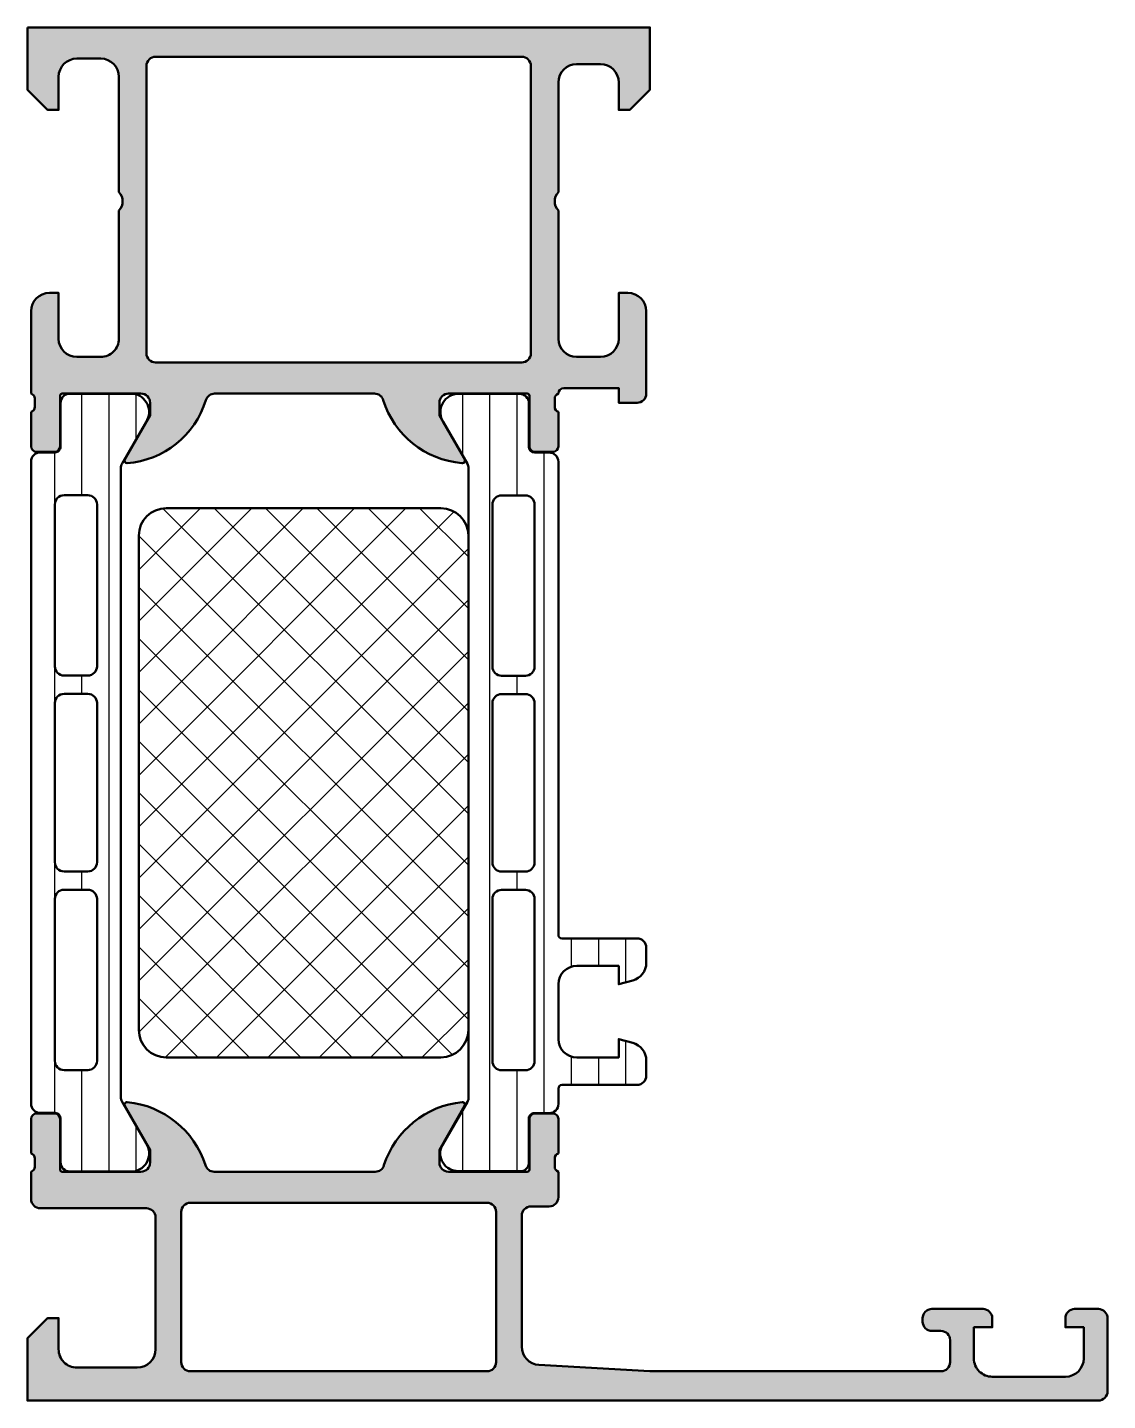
# Model space of a CAD drawing. Extents: x 0 to 59, y 0 to 75.
import ezdxf

# ---------------------------------------------------------------- set-up
doc = ezdxf.new("R2010")
doc.units = 0
for name, color, linetype, lineweight in [('0S-Alu contour', 7, 'Continuous', 50), ('0S-Alu hatch', 252, 'Continuous', 25), ('0S-Plastic contour', 254, 'Continuous', 50), ('0S-Plastic hatch', 253, 'Continuous', 25), ('0S-PT contour', 91, 'Continuous', 50), ('0S-PT hatch', 103, 'Continuous', 25)]:
    doc.layers.add(name, color=color, linetype=linetype, lineweight=lineweight)
pattern_1 = [(90, (0, 0), (-1.4859, 0), [])]

# ---------------------------------------------------------------- blocks, each defined once
blk = doc.blocks.new('345050__61E1548A_8A03_41C3_A7CE_4F267C4BB398_')
at = {"layer": '0S-Alu hatch'}
h = blk.add_hatch(color=256, dxfattribs=at)
edge = h.paths.add_edge_path()
edge.add_line((0.7000000000000011, 10.50000007629569), (6.499999996187399, 10.50000007629569))
edge.add_ellipse((6.500003635544035, 10.00000371565233), major_axis=(-0.4999963606566086, 0), ratio=1, start_angle=179.9995829571355, end_angle=270.00041704258626, ccw=False)
edge.add_line((6.999999996187399, 10.00000007629326), (6.9999999961874, 2.800003128053505))
edge.add_ellipse((5.999980085835259, 2.80002291919399), major_axis=(-1.000019910547982, 0), ratio=1, start_angle=90.0011407564329, end_angle=179.9988660732029, ccw=False)
edge.add_line((5.999999996187394, 1.800003008844214), (2.700012203218647, 1.800003008844214))
edge.add_ellipse((2.699981218687415, 2.799972024316683), major_axis=(-0.9999690159525039, 0), ratio=1, start_angle=-0.0017821679763869724, end_angle=90.00177533787718, ccw=False)
edge.add_line((1.700012203218648, 2.800003128051939), (1.700012203218647, 4.500000076295692))
edge.add_line((1.700012203218647, 4.500000076295692), (1.100006099703022, 4.500000076295692))
edge.add_line((1.100006099703022, 4.500000076295692), (0, 3.400001602174598))
edge.add_line((0, 3.400001602174598), (0, 0))
edge.add_line((0, 0), (58.49999856567592, 0))
edge.add_arc((58.50000220884074, 0.4999963568350868), 0.4999963568483605, 269.999582521022, 360.0004159770605)
edge.add_line((58.99999856567593, 0.4999999868932964), (58.99999856567591, 4.500000076295688))
edge.add_arc((58.50000220503256, 4.500003715652345), 0.4999963606565917, 359.9995829571354, 450.0004170425837)
edge.add_line((58.49999856567595, 5.000000076295692), (57.19998025512905, 5.000000076295692))
edge.add_arc((57.19996000019236, 4.50005084664293), 0.4999492300630647, 89.99767871952236, 180.0058184440372)
edge.add_line((56.70001077270718, 4.50000007629586), (56.70001077270717, 4.000000076295692))
edge.add_line((56.70001077270717, 4.000000076295692), (57.70001077270717, 4.000000076295692))
edge.add_line((57.70001077270717, 4.000000076295692), (57.70001077270718, 2.300003128053511))
edge.add_ellipse((56.69996754738367, 2.300046234162573), major_axis=(-1.000043226252536, 0), ratio=1, start_angle=90.002476521554, end_angle=179.9975303089387, ccw=False)
edge.add_line((56.70001077270716, 1.300003008844214), (52.69998025512902, 1.300003008844214))
edge.add_ellipse((52.69996356972966, 2.299955806847203), major_axis=(-0.999952798142197, 0), ratio=1, start_angle=-0.0027114333473718943, end_angle=90.00095604809007, ccw=False)
edge.add_line((51.70001077270717, 2.300003128052792), (51.70001077270717, 4.000000076295692))
edge.add_line((51.70001077270717, 4.000000076295692), (52.70001077270719, 4.000000076295692))
edge.add_line((52.70001077270719, 4.000000076295692), (52.70001077270718, 4.50000007629568))
edge.add_arc((52.19996203693319, 4.49995134052169), 0.5000487381489455, 0.0055841639549441, 89.99441583599489)
edge.add_line((52.20001077270715, 5.000000076295691), (49.3999924621603, 5.000000076295692))
edge.add_arc((49.39997866217563, 4.500013876280355), 0.4999862002057876, 89.99841859459644, 180.0015814054484)
edge.add_line((48.89999246216029, 4.500000076295299), (48.8999924621603, 4.300003128053501))
edge.add_arc((49.39997958058411, 4.299990246477314), 0.4999871185897483, 179.9985238419079, 270.0014761579276)
edge.add_line((49.39999246216029, 3.800003128053505), (49.89999246216031, 3.800003128053504))
edge.add_ellipse((49.89998972129271, 3.300000387185906), major_axis=(-0.5000027408751101, 0), ratio=1, start_angle=180.0003140784808, end_angle=269.9996859214303, ccw=False)
edge.add_line((50.39999246216031, 3.300003128052729), (50.3999924621603, 2.099998550416788))
edge.add_ellipse((49.89999610150555, 2.099994791863129), major_axis=(-0.499996360668875, 0), ratio=1, start_angle=89.99958295871829, end_angle=180.0004307015151, ccw=False)
edge.add_line((49.89999246216029, 1.599998431207495), (33.99999856567595, 1.599998431207496))
edge.add_line((33.99999856567595, 1.599998431207496), (27.94296311950893, 1.946113543512184))
edge.add_ellipse((27.9999912642184, 2.944476890856527), major_axis=(-0.9999907912624024, 0), ratio=1, start_angle=-0.0006709873298973434, end_angle=86.73072417526743, ccw=False)
edge.add_line((27.00000047302456, 2.944488601686834), (27.00000047302456, 10.09999855041678))
edge.add_ellipse((27.50000047302456, 10.09999855041678), major_axis=(-0.5, 0), ratio=1, start_angle=269.9999999999992, end_angle=360, ccw=False)
edge.add_line((27.50000047302457, 10.59999855041678), (28.50000000000001, 10.59999855041678))
edge.add_arc((28.5, 11.09999855041679), 0.5000000000000071, 270.0000000000012, 360)
edge.add_line((29, 11.09999855041679), (29, 12.5))
edge.add_ellipse((29.07883644654305, 12.76752059199311), major_axis=(-0.2788950563274303, 0), ratio=1, start_angle=-1.1645893740985116, end_angle=73.58012358050689, ccw=False)
edge.add_line((28.79999900000001, 12.77318899999149), (28.79999899999999, 13.22678299999149))
edge.add_ellipse((29.07886709564316, 13.23244365946855), major_axis=(-0.278925541737147, 0), ratio=1, start_angle=-73.57540544464717, end_angle=1.1628700728869035, ccw=False)
edge.add_line((29, 13.49998699999149), (29, 15.37999800000001))
edge.add_arc((28.7, 15.379998), 0.3000000000000007, 0, 90.00000000000067)
edge.add_line((28.69999999999999, 15.679998), (27.72002568095722, 15.679998))
edge.add_arc((27.72002568095722, 15.379998), 0.3000000000000007, 90, 180)
edge.add_line((27.42002568095721, 15.379998), (27.42002568095721, 12.62000000000001))
edge.add_ellipse((27.30002568095721, 12.62000000000001), major_axis=(-0.1200000000000045, 0), ratio=1, start_angle=89.99999999999488, end_angle=180, ccw=False)
edge.add_line((27.3000256809572, 12.5), (23, 12.5))
edge.add_ellipse((23, 13), major_axis=(-0.5, 0), ratio=1, start_angle=0, end_angle=90, ccw=False)
edge.add_line((22.5, 13), (22.5, 13.69999999999999))
edge.add_line((22.5, 13.69999999999999), (23.88149545762237, 16.09282032302755))
edge.add_arc((23.7618802153517, 16.1618802153517), 0.1381197846482993, 330.0000000000015, 455.6225775507967)
edge.add_arc((24.2382232411738, 11.32339113815216), 5.000000000000028, 95.62257755079352, 162.2515836439299)
edge.add_ellipse((19, 12.99999999999996), major_axis=(-0.4999999999999685, 0), ratio=1, start_angle=90.0000000000008, end_angle=162.2515836439301, ccw=False)
edge.add_line((19, 12.5), (10.19999999999999, 12.5))
edge.add_ellipse((10.20000000000003, 12.99999999999996), major_axis=(-0.499999999999961, 0), ratio=1, start_angle=17.748416356065718, end_angle=89.99999999999551, ccw=False)
edge.add_arc((4.961776758826232, 11.32339113815215), 5.000000000000033, 17.74841635607054, 84.3774224492069)
edge.add_arc((5.438119784648302, 16.1618802153517), 0.1381197846482999, 84.37742244920803, 210.0000000000008)
edge.add_line((5.318504542377639, 16.09282032302755), (6.699999999999998, 13.7))
edge.add_line((6.699999999999998, 13.7), (6.7, 13))
edge.add_ellipse((6.199999999999999, 13), major_axis=(-0.5000000000000009, 0), ratio=1, start_angle=90.00000000000011, end_angle=180, ccw=False)
edge.add_line((6.2, 12.5), (1.899974319042795, 12.5))
edge.add_ellipse((1.899974319042795, 12.62), major_axis=(-0.1200000000000045, 0), ratio=1, start_angle=0, end_angle=89.99999999999989, ccw=False)
edge.add_line((1.77997431904279, 12.62), (1.77997431904279, 15.379998))
edge.add_arc((1.47997431904279, 15.379998), 0.3000000000000007, 0, 89.99999999999991)
edge.add_line((1.47997431904279, 15.679998), (0.5000000000000022, 15.679998))
edge.add_arc((0.5000000000000023, 15.379998), 0.2999999999999987, 90.00000000000006, 180)
edge.add_line((0.2000000000000035, 15.379998), (0.2000000000000035, 13.49998699999148))
edge.add_ellipse((0.1211329043568374, 13.23244365946855), major_axis=(-0.278925541737147, 0), ratio=1, start_angle=178.8371299271139, end_angle=253.5754054446455, ccw=False)
edge.add_line((0.4000010000000026, 13.22678299999149), (0.4000010000000039, 12.77318899999148))
edge.add_ellipse((0.1211635534569607, 12.76752059199311), major_axis=(-0.2788950563274303, 0), ratio=1, start_angle=106.4198764194916, end_angle=181.1645893740982, ccw=False)
edge.add_line((0.1999999999999999, 12.49999999999999), (0.1999999999999998, 11.00000007629569))
edge.add_arc((0.7000000000000036, 11.00000007629569), 0.5000000000000036, 180, 269.9999999999997)
edge = h.paths.add_edge_path()
edge.add_ellipse((8.900012489320941, 2.100006060602026), major_axis=(-0.5, 0), ratio=1, start_angle=0, end_angle=90, ccw=False)
edge.add_line((8.400012489320941, 2.100006060602026), (8.400012489320943, 10.29999549865897))
edge.add_ellipse((8.900012489320943, 10.29999549865897), major_axis=(-0.5, 0), ratio=1, start_angle=270, end_angle=360, ccw=False)
edge.add_line((8.900012489320943, 10.79999549865897), (25.10000657654018, 10.79999549865897))
edge.add_ellipse((25.10000657654018, 10.29999549865896), major_axis=(-0.5000000000000071, 0), ratio=1, start_angle=180, end_angle=269.9999999999996, ccw=False)
edge.add_line((25.60000657654019, 10.29999549865896), (25.60000657654018, 2.100006060602028))
edge.add_ellipse((25.10000657654018, 2.100006060602027), major_axis=(-0.5000000000000009, 0), ratio=1, start_angle=90, end_angle=180, ccw=False)
edge.add_line((25.10000657654018, 1.600006060602026), (8.900012489320943, 1.600006060602026))
at = {"layer": '0S-Alu contour', "color": 7}
for points in [[(5.318504542377639, 16.09282032302755), (6.699999999999998, 13.7), (6.7, 13)], [(22.5, 13), (22.5, 13.69999999999999), (23.88149545762237, 16.09282032302755)], [(0.2000000000000035, 15.379998), (0.2000000000000035, 13.49998699999148)], [(1.47997431904279, 15.679998), (0.5000000000000022, 15.679998)], [(1.77997431904279, 12.62), (1.77997431904279, 15.379998)], [(27.42002568095721, 15.379998), (27.42002568095721, 12.62000000000001)], [(28.69999999999999, 15.679998), (27.72002568095722, 15.679998)], [(29, 13.49998699999149), (29, 15.37999800000001)], [(0.4000010000000026, 13.22678299999149), (0.4000010000000039, 12.77318899999148)], [(28.79999900000001, 12.77318899999149), (28.79999899999999, 13.22678299999149)], [(0.1999999999999999, 12.49999999999999), (0.1999999999999998, 11.00000007629569)], [(6.2, 12.5), (1.899974319042795, 12.5)], [(19, 12.5), (10.19999999999999, 12.5)], [(27.3000256809572, 12.5), (23, 12.5)], [(29, 11.09999855041679), (29, 12.5)], [(8.900012489320943, 10.79999549865897), (25.10000657654018, 10.79999549865897)], [(27.50000047302457, 10.59999855041678), (28.50000000000001, 10.59999855041678)], [(0.7000000000000011, 10.50000007629569), (6.499999996187399, 10.50000007629569)], [(6.999999996187399, 10.00000007629326), (6.9999999961874, 2.800003128053505)], [(8.400012489320941, 2.100006060602026), (8.400012489320943, 10.29999549865897)], [(25.60000657654019, 10.29999549865896), (25.60000657654018, 2.100006060602028)], [(27.00000047302456, 2.944488601686834), (27.00000047302456, 10.09999855041678)], [(52.20001077270715, 5.000000076295691), (49.3999924621603, 5.000000076295692)], [(58.49999856567595, 5.000000076295692), (57.19998025512905, 5.000000076295692)], [(1.700012203218648, 2.800003128051939), (1.700012203218647, 4.500000076295692), (1.100006099703022, 4.500000076295692), (0, 3.400001602174598), (0, 0), (58.49999856567592, 0)], [(48.89999246216029, 4.500000076295299), (48.8999924621603, 4.300003128053501)], [(49.39999246216029, 3.800003128053505), (49.89999246216031, 3.800003128053504)], [(51.70001077270717, 2.300003128052792), (51.70001077270717, 4.000000076295692), (52.70001077270719, 4.000000076295692), (52.70001077270718, 4.50000007629568)], [(56.70001077270718, 4.50000007629586), (56.70001077270717, 4.000000076295692), (57.70001077270717, 4.000000076295692), (57.70001077270718, 2.300003128053511)], [(58.99999856567593, 0.4999999868932964), (58.99999856567591, 4.500000076295688)], [(50.39999246216031, 3.300003128052729), (50.3999924621603, 2.099998550416788)], [(5.999999996187394, 1.800003008844214), (2.700012203218647, 1.800003008844214)], [(25.10000657654018, 1.600006060602026), (8.900012489320941, 1.600006060602026)], [(49.89999246216029, 1.599998431207495), (33.99999856567595, 1.599998431207496), (27.94296311950893, 1.946113543512184)], [(56.70001077270716, 1.300003008844214), (52.69998025512902, 1.300003008844214)]]:
    blk.add_lwpolyline(points, dxfattribs=at)
for centre, radius, start, end in [((5.438119784648302, 16.1618802153517), 0.1381197846482999, 84.37742244920803, 210.0000000000008), ((4.961776758826232, 11.32339113815215), 5.000000000000033, 17.74841635607054, 84.3774224492069), ((24.2382232411738, 11.32339113815216), 5.000000000000028, 95.62257755079352, 162.2515836439299), ((23.7618802153517, 16.1618802153517), 0.1381197846482993, 330.0000000000015, 95.62257755079675), ((0.5000000000000023, 15.379998), 0.2999999999999987, 90.00000000000006, 180), ((1.47997431904279, 15.379998), 0.3000000000000007, 0, 89.99999999999991), ((27.72002568095722, 15.379998), 0.3000000000000007, 90, 180), ((28.7, 15.379998), 0.3000000000000007, 0, 90.00000000000067), ((0.7000000000000036, 11.00000007629569), 0.5000000000000036, 180, 269.9999999999997), ((28.5, 11.09999855041679), 0.5000000000000071, 270.0000000000012, 0), ((49.39997866217563, 4.500013876280355), 0.4999862002057876, 89.99841859459644, 180.0015814054484), ((52.19996203693319, 4.49995134052169), 0.5000487381489455, 0.0055841639549441, 89.99441583599489), ((57.19996000019236, 4.50005084664293), 0.4999492300630647, 89.99767871952236, 180.0058184440372), ((58.50000220503256, 4.500003715652345), 0.4999963606565917, 359.9995829571354, 90.0004170425837), ((49.39997958058411, 4.299990246477314), 0.4999871185897483, 179.9985238419079, 270.0014761579276), ((58.50000220884074, 0.4999963568350868), 0.4999963568483605, 269.999582521022, 0.0004159770605283)]:
    blk.add_arc(centre, radius, start, end, dxfattribs=at)
at = {"layer": '0S-Alu contour', "color": 7, "extrusion": (0, 0, -1)}
for centre, radius, start, end in [((-0.1211329043568374, 13.23244365946855), 0.278925541737147, 106.4245945553545, 181.1628700728862), ((-0.1211635534569607, 12.76752059199311), 0.2788950563274303, 178.8354106259018, 253.5801235805084), ((-6.199999999999999, 13), 0.5000000000000009, 180, 269.9999999999999), ((-10.20000000000003, 12.99999999999996), 0.499999999999961, 270.0000000000045, 342.2515836439343), ((-19, 12.99999999999996), 0.4999999999999685, 197.7484163560699, 269.9999999999992), ((-23, 13), 0.5, 270, 0), ((-29.07883644654305, 12.76752059199311), 0.2788950563274303, 286.4198764194932, 1.164589374098488), ((-29.07886709564316, 13.23244365946855), 0.278925541737147, 358.8371299271131, 73.57540544464725), ((-1.899974319042795, 12.62), 0.1200000000000045, 270.0000000000001, 0), ((-27.30002568095721, 12.62000000000001), 0.1200000000000045, 180, 270.0000000000051), ((-8.900012489320943, 10.29999549865897), 0.5, 0, 90), ((-25.10000657654018, 10.29999549865896), 0.5000000000000071, 90.0000000000004, 180), ((-27.50000047302456, 10.09999855041678), 0.5, 0, 90.00000000000081), ((-6.500003635544035, 10.00000371565233), 0.4999963606566086, 89.99958295741375, 180.0004170428646), ((-49.89998972129271, 3.300000387185906), 0.5000027408751101, 90.00031407856972, 179.9996859215192), ((-2.699981218687415, 2.799972024316683), 0.9999690159525039, 269.9982246621228, 0.0017821679763647), ((-5.999980085835259, 2.80002291919399), 1.000019910547982, 180.0011339267972, 269.9988592435671), ((-27.9999912642184, 2.944476890856527), 0.9999907912624024, 273.2692758247326, 0.0006709873299503), ((-52.69996356972966, 2.299955806847203), 0.999952798142197, 269.9990439519099, 0.0027114333473759), ((-56.69996754738367, 2.300046234162573), 1.000043226252536, 180.0024696910613, 269.997523478446), ((-8.900012489320941, 2.100006060602026), 0.5, 270, 0), ((-25.10000657654018, 2.100006060602027), 0.5000000000000009, 180, 270), ((-49.89999610150555, 2.099994791863129), 0.499996360668875, 179.9995692984849, 270.0004170412817)]:
    blk.add_arc(centre, radius, start, end, dxfattribs=at)
blk = doc.blocks.new('486890__86DE1C61_FA81_4D04_BF8E_3FBBFACD7D1B_')
at = {"layer": '0S-PT hatch'}
h = blk.add_hatch(dxfattribs=at)
h.set_pattern_fill('ANSI37', color=256, scale=0.625, angle=90, style=0)
h.set_pattern_definition([(135, (0, 0), (-1.403165018917055, -1.403165018917055), []), (225, (0, 0), (1.403165018917055, -1.403165018917055), [])])
edge = h.paths.add_edge_path()
edge.add_arc((7.583060730977766, 47.241199239172), 1.5, 90, 180)
edge.add_line((6.083060730977766, 47.241199239172), (6.083060730977759, 20.24119923917201))
edge.add_arc((7.583060730977759, 20.24119923917201), 1.5, 180, 270)
edge.add_line((7.583060730977759, 18.74119923917201), (22.58306073097776, 18.741199239172))
edge.add_arc((22.58306073097776, 20.24119923917201), 1.5, 270, 360)
edge.add_line((24.08306073097776, 20.24119923917201), (24.08306073097777, 47.241199239172))
edge.add_arc((22.58306073097777, 47.241199239172), 1.5, 0, 90)
edge.add_line((22.58306073097777, 48.741199239172), (7.583060730977766, 48.741199239172))
at = {"layer": '0S-PT contour', "color": 7}
for points in [[(22.58306073097777, 48.741199239172), (7.583060730977766, 48.741199239172)], [(6.083060730977766, 47.241199239172), (6.083060730977759, 20.24119923917201)], [(24.08306073097776, 20.24119923917201), (24.08306073097777, 47.241199239172)], [(7.583060730977759, 18.74119923917201), (22.58306073097776, 18.741199239172)]]:
    blk.add_lwpolyline(points, dxfattribs=at)
for centre, start, end in [((7.583060730977766, 47.241199239172), 90, 180), ((22.58306073097777, 47.241199239172), 0, 90), ((7.583060730977759, 20.24119923917201), 180, 270), ((22.58306073097776, 20.24119923917201), 270, 0)]:
    blk.add_arc(centre, 1.5, start, end, dxfattribs=at)
blk = doc.blocks.new('278496__F32F1EEF_8807_4CBE_A813_98F8E28E94E9___9FE41DFF_EA5A_4493_BF86_8882F9792F00_')
at = {"layer": '0S-Plastic hatch'}
h = blk.add_hatch(dxfattribs=at)
h.set_pattern_fill('ANSI31', color=256, scale=0.4680000000000001, angle=45, style=0)
h.set_pattern_definition(pattern_1)
edge = h.paths.add_edge_path()
edge.add_line((29, 51.28262339778483), (29.000022921558, 25.44125658823265))
edge.add_arc((29.20416178718003, 25.445375387072), 0.2041804127758795, 181.1558689438172, 269.5149389342805)
edge.add_line((29.20243323428476, 25.24120229122875), (33.30243323427305, 25.24120229122875))
edge.add_ellipse((33.30243323427305, 24.74120229122881), major_axis=(-0.4999999999999467, 0), ratio=1, start_angle=180, end_angle=270, ccw=False)
edge.add_line((33.802433234273, 24.74120229122881), (33.80243323427299, 23.91045306784114))
edge.add_ellipse((32.80243323427291, 23.91045306784117), major_axis=(-1.000000000000078, 0), ratio=1, start_angle=105.00000000108321, end_angle=180, ccw=False)
edge.add_line((33.06125227939371, 22.94452724155692), (32.30243323427305, 22.74120229122875))
edge.add_line((32.30243323427305, 22.74120229122875), (32.30243323427306, 23.74120229122875))
edge.add_line((32.30243323427306, 23.74120229122875), (30.00243323428464, 23.74120229122875))
edge.add_arc((30.00414226812572, 22.73707631855116), 1.004127427074073, 90.0975179750848, 179.770140321516)
edge.add_line((29.000022921558, 22.74110467439827), (29.00002292155801, 19.74122632025461))
edge.add_arc((30.00414248000591, 19.74532877543039), 1.004127938958019, 180.2340877213157, 269.9024699846793)
edge.add_line((30.00243323428469, 18.74120229122875), (32.30243323427305, 18.74120229122875))
edge.add_line((32.30243323427305, 18.74120229122875), (32.30243323427316, 19.74120229122869))
edge.add_line((32.30243323427316, 19.74120229122869), (33.06125227939373, 19.53787734087044))
edge.add_ellipse((32.80243323427311, 18.57195151458676), major_axis=(-0.9999999999994791, 0), ratio=1, start_angle=180, end_angle=254.9999999989186, ccw=False)
edge.add_line((33.80243323427259, 18.57195151458678), (33.80243323427305, 17.74120229122874))
edge.add_ellipse((33.30243323427305, 17.74120229122875), major_axis=(-0.5000000000000071, 0), ratio=1, start_angle=90.0000000000008, end_angle=180, ccw=False)
edge.add_line((33.30243323427305, 17.24120229122875), (29.20243323428468, 17.24120229122875))
edge.add_arc((29.20243323428468, 17.04120229122876), 0.1999999999999869, 90, 180)
edge.add_line((29.00243323428469, 17.04120229122876), (29.00111268929475, 16.20013004610088))
edge.add_ellipse((28.50111536862898, 16.20010925689817), major_axis=(-0.4999973210979703, 0), ratio=1, start_angle=90.00176831586009, end_angle=180.0023822800019, ccw=False)
edge.add_line((28.50113080001328, 15.70011193603833), (27.69079946719838, 15.70008330962012))
edge.add_arc((27.69081033343269, 15.40008330981692), 0.2999999999999955, 90.00207529788617, 180.0020752978985)
edge.add_line((27.39081033362949, 15.40007244358253), (27.39122921384228, 13.0000740742441))
edge.add_ellipse((26.92832547241794, 12.98469090603535), major_axis=(-0.4631592768031269, 0), ratio=1, start_angle=85.40845292434261, end_angle=181.903346835891, ccw=False)
edge.add_line((26.89124870744704, 12.52301804654706), (23.41470721164119, 12.54929409701484))
edge.add_ellipse((23.4977886440061, 13.49398511196536), major_axis=(-0.9483373018773747, 0), ratio=1, start_angle=-34.44350466973759, end_angle=84.97401851453242, ccw=False)
edge.add_line((22.71570977789662, 14.03035838247478), (24.03409677568367, 16.31406298372988))
edge.add_arc((23.601075004043, 16.56404727380666), 0.5000000000000067, 330.0020786985388, 360.0020153930485)
edge.add_line((24.10107500373369, 16.56406486142886), (24.09998869130261, 50.91833361702788))
edge.add_arc((23.59998869164975, 50.91831498386867), 0.5000000000000502, 0.0021352027151592, 30.00207189722995)
edge.add_line((24.0329923529018, 51.16833064206307), (22.71443992344539, 53.45193973131245))
edge.add_ellipse((23.55567298966564, 53.99260512706297), major_axis=(-0.9999960709244795, 0), ratio=1, start_angle=-81.81631665021439, end_angle=32.72909139772662, ccw=False)
edge.add_line((23.41332648878386, 54.98241804653368), (26.88986798458969, 54.98254469399776))
edge.add_ellipse((26.8898887344596, 54.48254871698273), major_axis=(-0.4999959774455861, 0), ratio=1, start_angle=180.0017728167249, end_angle=270.0023777790725, ccw=False)
edge.add_line((27.38988471166584, 54.48256418760271), (27.38963969108502, 52.08256579421702))
edge.add_arc((27.68963969088823, 52.08257666045134), 0.2999999999999975, 180.0020752978985, 270.0020752978848)
edge.add_line((27.68965055712254, 51.78257666064813), (28.49998188993747, 51.78260528706633))
edge.add_ellipse((28.50000267914014, 51.28260796640053), major_axis=(-0.4999973210979845, 0), ratio=1, start_angle=180.0017683158931, end_angle=270.00238227990997, ccw=False)
edge = h.paths.add_edge_path()
edge.add_line((25.40054062027398, 48.94118994234919), (25.40054062027398, 40.09119604586488))
edge.add_arc((25.90053698091724, 40.09119240650811), 0.4999963606565056, 179.9995829571354, 270.0004170425959)
edge.add_line((25.90054062027396, 39.59119604586486), (27.20053472658671, 39.59119604586488))
edge.add_arc((27.20055129926902, 40.09119604774752), 0.5000000021573054, 269.998100910504, 360)
edge.add_line((27.70055130142633, 40.09119604774752), (27.70055130142632, 48.94118994235433))
edge.add_arc((27.20055129933869, 48.94118994053621), 0.5000000020876283, 0, 90.00189910261747)
edge.add_line((27.20053472654187, 49.44118994234918), (25.90054062027397, 49.44118994234917))
edge.add_arc((25.90053698091735, 48.94119358170581), 0.4999963606566095, 89.99958295741507, 180.0004170428646)
edge = h.paths.add_edge_path()
edge.add_line((27.70055130141594, 29.39118994305284), (27.70055130141596, 38.09119604656853))
edge.add_arc((27.20055130141595, 38.09119604656332), 0.5000000000000053, 0, 90.00000000119365)
edge.add_line((27.20055130140553, 38.59119604656333), (25.9005406202532, 38.59119604656332))
edge.add_arc((25.90054062026361, 38.09119604656331), 0.5000000000000134, 90.00000000119202, 180)
edge.add_line((25.40054062026359, 38.09119604656331), (25.4005406202636, 29.39118994305284))
edge.add_arc((25.90054062026359, 29.39118994304764), 0.4999999999999938, 180, 269.9999999999996)
edge.add_line((25.90054062026359, 28.89118994304764), (27.20055130141594, 28.89118994304764))
edge.add_arc((27.20055130141594, 29.39118994304764), 0.4999999999999982, 270, 360)
edge = h.paths.add_edge_path()
edge.add_line((25.4005406202636, 27.39118994304764), (25.4005406202636, 18.54121130535756))
edge.add_arc((25.90055587905265, 18.54121130535237), 0.500015258789055, 180, 270.0000000000008)
edge.add_line((25.90055587905266, 18.04119604656332), (27.20056656020501, 18.04119604656332))
edge.add_arc((27.20056656020501, 18.54118078777424), 0.4999847412109292, 269.9999999999996, 360)
edge.add_line((27.70055130141594, 18.54118078777424), (27.70055130141594, 27.39118994305278))
edge.add_arc((27.20055129932832, 27.39118994123468), 0.5000000020876203, 0, 90.00189910261543)
edge.add_line((27.20053472653152, 27.89118994304764), (25.9005406202636, 27.89118994304764))
edge.add_arc((25.90053698090692, 27.39119358240432), 0.4999963606565686, 89.99958295740896, 180.0004170428646)
at = {"layer": '0S-Alu contour', "color": 7}
for points in [[(25.40054062027398, 48.94118994234919), (25.40054062027398, 40.09119604586488)], [(27.20053472654187, 49.44118994234918), (25.90054062027397, 49.44118994234917)], [(27.70055130142633, 40.09119604774752), (27.70055130142632, 48.94118994235433)], [(25.90054062027396, 39.59119604586486), (27.20053472658671, 39.59119604586488)], [(27.20055130140553, 38.59119604656333), (25.9005406202532, 38.59119604656332)], [(25.40054062026359, 38.09119604656331), (25.4005406202636, 29.39118994305284)], [(27.70055130141594, 29.39118994305284), (27.70055130141596, 38.09119604656853)], [(25.90054062026359, 28.89118994304764), (27.20055130141594, 28.89118994304764)], [(27.20053472653152, 27.89118994304764), (25.9005406202636, 27.89118994304764)], [(25.4005406202636, 27.39118994304764), (25.4005406202636, 18.54121130535756)], [(27.70055130141594, 18.54118078777424), (27.70055130141594, 27.39118994305278)], [(25.90055587905266, 18.04119604656332), (27.20056656020501, 18.04119604656332)]]:
    blk.add_lwpolyline(points, dxfattribs=at)
for centre, radius, start, end in [((25.90053698091735, 48.94119358170581), 0.4999963606566095, 89.99958295741507, 180.0004170428646), ((27.20055129933869, 48.94118994053621), 0.5000000020876283, 0, 90.00189910261747), ((25.90053698091724, 40.09119240650811), 0.4999963606565056, 179.9995829571354, 270.0004170425959), ((27.20055129926902, 40.09119604774752), 0.5000000021573054, 269.998100910504, 0), ((25.90054062026361, 38.09119604656331), 0.5000000000000134, 90.00000000119202, 180), ((27.20055130141595, 38.09119604656332), 0.5000000000000053, 0, 90.00000000119365), ((25.90054062026359, 29.39118994304764), 0.4999999999999938, 180, 269.9999999999996), ((27.20055130141594, 29.39118994304764), 0.4999999999999982, 270, 0), ((25.90053698090692, 27.39119358240432), 0.4999963606565686, 89.99958295740896, 180.0004170428646), ((27.20055129932832, 27.39118994123468), 0.5000000020876203, 0, 90.00189910261543), ((25.90055587905265, 18.54121130535237), 0.500015258789055, 180, 270.0000000000008), ((27.20056656020501, 18.54118078777424), 0.4999847412109292, 269.9999999999996, 0)]:
    blk.add_arc(centre, radius, start, end, dxfattribs=at)
at = {"layer": '0S-Plastic contour', "color": 7}
for points in [[(23.41332648878386, 54.98241804653368), (26.88986798458969, 54.98254469399776)], [(27.38988471166584, 54.48256418760271), (27.38963969108502, 52.08256579421702)], [(24.0329923529018, 51.16833064206307), (22.71443992344539, 53.45193973131245)], [(27.68965055712254, 51.78257666064813), (28.49998188993747, 51.78260528706633)], [(29, 51.28262339778483), (29.000022921558, 25.44125658823265)], [(24.10107500373369, 16.56406486142886), (24.09998869130261, 50.91833361702788)], [(29.20243323428476, 25.24120229122875), (33.30243323427305, 25.24120229122875)], [(33.802433234273, 24.74120229122881), (33.80243323427299, 23.91045306784114)], [(33.06125227939371, 22.94452724155692), (32.30243323427305, 22.74120229122875), (32.30243323427306, 23.74120229122875), (30.00243323428464, 23.74120229122875)], [(29.000022921558, 22.74110467439827), (29.00002292155801, 19.74122632025461)], [(30.00243323428469, 18.74120229122875), (32.30243323427305, 18.74120229122875), (32.30243323427316, 19.74120229122869), (33.06125227939373, 19.53787734087044)], [(33.80243323427259, 18.57195151458678), (33.80243323427305, 17.74120229122874)], [(29.00243323428469, 17.04120229122876), (29.00111268929475, 16.20013004610088)], [(33.30243323427305, 17.24120229122875), (29.20243323428468, 17.24120229122875)], [(22.71570977789662, 14.03035838247478), (24.03409677568367, 16.31406298372988)], [(27.39081033362949, 15.40007244358253), (27.39122921384228, 13.0000740742441)], [(28.50113080001328, 15.70011193603833), (27.69079946719838, 15.70008330962012)], [(26.89124870744704, 12.52301804654706), (23.41470721164119, 12.54929409701484)]]:
    blk.add_lwpolyline(points, dxfattribs=at)
at = {"layer": '0S-Plastic contour', "color": 7, "extrusion": (0, 0, -1)}
for centre, radius, start, end in [((-23.55567298966564, 53.99260512706297), 0.9999960709244795, 327.2709086022734, 81.81631665021447), ((-26.8898887344596, 54.48254871698273), 0.4999959774455861, 89.99762222092752, 179.9982271832751), ((-28.50000267914014, 51.28260796640053), 0.4999973210979846, 89.99761772009, 179.9982316841069), ((-33.30243323427305, 24.74120229122881), 0.4999999999999467, 90, 180), ((-32.80243323427291, 23.91045306784117), 1.000000000000078, 180, 254.9999999989168), ((-32.80243323427311, 18.57195151458676), 0.9999999999994791, 105.0000000010814, 180), ((-33.30243323427305, 17.74120229122875), 0.5000000000000071, 180, 269.9999999999992), ((-28.50111536862898, 16.20010925689817), 0.4999973210979704, 179.9976177199981, 269.9982316841399), ((-23.4977886440061, 13.49398511196536), 0.9483373018773747, 275.0259814854676, 34.44350466973765), ((-26.92832547241794, 12.98469090603535), 0.4631592768031269, 178.096653164109, 274.5915470756574)]:
    blk.add_arc(centre, radius, start, end, dxfattribs=at)
at = {"layer": '0S-Plastic contour', "color": 7}
for centre, radius, start, end in [((27.68963969088823, 52.08257666045134), 0.2999999999999975, 180.0020752978985, 270.0020752978848), ((23.59998869164975, 50.91831498386867), 0.5000000000000502, 0.0021352027151592, 30.00207189722995), ((29.20416178718003, 25.445375387072), 0.2041804127758795, 181.1558689438172, 269.5149389342805), ((30.00414226812572, 22.73707631855116), 1.004127427074073, 90.0975179750848, 179.770140321516), ((30.00414248000591, 19.74532877543039), 1.004127938958019, 180.2340877213157, 269.9024699846793), ((23.601075004043, 16.56404727380666), 0.5000000000000067, 330.0020786985388, 0.0020153930485069), ((29.20243323428468, 17.04120229122876), 0.1999999999999869, 90, 180), ((27.69081033343269, 15.40008330981692), 0.2999999999999955, 90.00207529788617, 180.0020752978985)]:
    blk.add_arc(centre, radius, start, end, dxfattribs=at)
blk = doc.blocks.new('278496__0F8D008B_B8FF_41B2_B398_BDB9A5323346___87B82BCA_B826_4F23_BAB3_E7CE2F20DDC5_')
at = {"layer": '0S-Plastic hatch'}
h = blk.add_hatch(dxfattribs=at)
h.set_pattern_fill('ANSI31', color=256, scale=0.4680000000000001, angle=45, style=0)
h.set_pattern_definition(pattern_1)
edge = h.paths.add_edge_path()
edge.add_line((0.1987532964417851, 51.29235132416485), (0.1998659857365317, 16.20985797248088))
edge.add_arc((0.6998633065963852, 16.20987340386518), 0.4999973210979823, 180.001768315893, 270.0023822799114)
edge.add_line((0.6998840957990728, 15.70987608319939), (1.51021542861398, 15.70990470961759))
edge.add_ellipse((1.510226294848299, 15.40990470981438), major_axis=(-0.2999999999999934, 0), ratio=1, start_angle=180.0020752978986, end_angle=270.00207529788605, ccw=False)
edge.add_line((1.810226294651501, 15.40991557604877), (1.809981274070681, 13.00991718266322))
edge.add_arc((2.309977251276917, 13.00993265328298), 0.4999959774455781, 180.0017728167248, 270.0023777790721)
edge.add_line((2.309998001146821, 12.50993667626796), (5.786539496952662, 12.51006332373204))
edge.add_arc((5.644192996070887, 13.49987624320274), 0.99999607092448, 278.1836833497855, 392.7290913977266)
edge.add_line((6.485426062291135, 14.04054163895327), (5.166873632834731, 16.32415072820264))
edge.add_ellipse((5.599877294086779, 16.57416638639704), major_axis=(-0.5000000000000548, 0), ratio=1, start_angle=0.0021352027151237962, end_angle=30.002071897230223, ccw=False)
edge.add_line((5.099877294433919, 16.57414775323825), (5.098790982002848, 50.92841650883724))
edge.add_ellipse((5.598790981693579, 50.92843409645905), major_axis=(-0.5000000000000546, 0), ratio=1, start_angle=-29.997921301460906, end_angle=0.002015393048509395, ccw=False)
edge.add_line((5.165769210052874, 51.17841838653585), (6.484156207839919, 53.46212298779094))
edge.add_arc((5.64288397718113, 54.00272744188542), 0.999996070924482, 327.2750591980466, 441.8204672459869)
edge.add_line((5.785158774095346, 54.99255067056184), (2.308617278289502, 54.99242402309775))
edge.add_arc((2.308632748909259, 54.49242804589152), 0.4999959774455675, 90.00177281669987, 180.0023777790715)
edge.add_line((1.808636771894252, 54.49240729602163), (1.80905565210705, 52.09240892668312))
edge.add_ellipse((1.50905565230385, 52.0923980604488), major_axis=(-0.2999999999999912, 0), ratio=1, start_angle=90.0020752978844, end_angle=180.0020752978986, ccw=False)
edge.add_line((1.50906651853816, 51.7923980606456), (0.6987351857232567, 51.7923694342274))
edge.add_arc((0.6987506171075601, 51.29237211336756), 0.4999973210979623, 90.00176831585983, 180.0023822800018)
edge = h.paths.add_edge_path()
edge.add_line((1.499314684320593, 40.10129142721294), (1.499314684320593, 48.95130058248629))
edge.add_ellipse((1.999299425531523, 48.95130058249147), major_axis=(-0.4999847412109306, 0), ratio=1, start_angle=269.9999999999992, end_angle=360, ccw=False)
edge.add_line((1.99929942553153, 49.4512853237024), (3.299310106683874, 49.4512853237024))
edge.add_ellipse((3.299310106683881, 48.95127006491335), major_axis=(-0.5000152587890554, 0), ratio=1, start_angle=180, end_angle=270.0000000000008, ccw=False)
edge.add_line((3.799325365472937, 48.95127006491335), (3.799325365472937, 40.10129142722047))
edge.add_ellipse((3.299329004829614, 40.10128778786141), major_axis=(-0.4999963606565682, 0), ratio=1, start_angle=89.99958295740907, end_angle=180.0004170428646, ccw=False)
edge.add_line((3.299325365472937, 39.60129142721809), (1.99933125920502, 39.60129142721809))
edge.add_ellipse((1.999314686408215, 40.10129142903105), major_axis=(-0.5000000020876216, 0), ratio=1, start_angle=0, end_angle=90.00189910261571, ccw=False)
edge = h.paths.add_edge_path()
edge.add_line((1.499314684320579, 29.40128532369719), (1.499314684320593, 38.10129142721289))
edge.add_ellipse((1.999314684320593, 38.10129142721809), major_axis=(-0.5, 0), ratio=1, start_angle=270, end_angle=360, ccw=False)
edge.add_line((1.999314684320593, 38.60129142721809), (3.299325365472951, 38.60129142721809))
edge.add_ellipse((3.299325365472947, 38.1012914272181), major_axis=(-0.4999999999999894, 0), ratio=1, start_angle=180, end_angle=269.9999999999996, ccw=False)
edge.add_line((3.799325365472937, 38.1012914272181), (3.799325365472937, 29.40128532370242))
edge.add_ellipse((3.299325365472923, 29.40128532370242), major_axis=(-0.5000000000000142, 0), ratio=1, start_angle=90.000000001192, end_angle=180, ccw=False)
edge.add_line((3.299325365483325, 28.90128532370241), (1.999314684330995, 28.90128532370241))
edge.add_ellipse((1.999314684320579, 29.4012853237024), major_axis=(-0.5, 0), ratio=1, start_angle=0, end_angle=90.00000000119371, ccw=False)
edge = h.paths.add_edge_path()
edge.add_line((3.799325365462549, 27.40128532440084), (3.799325365462549, 18.55129142791654))
edge.add_ellipse((3.299329004819172, 18.55128778855991), major_axis=(-0.4999963606566215, 0), ratio=1, start_angle=89.99958295741521, end_angle=180.0004170428646, ccw=False)
edge.add_line((3.299325365462549, 18.05129142791654), (1.999331259194646, 18.05129142791654))
edge.add_ellipse((1.999314686397825, 18.55129142972951), major_axis=(-0.5000000020876207, 0), ratio=1, start_angle=0, end_angle=90.00189910261747, ccw=False)
edge.add_line((1.499314684310204, 18.55129142972951), (1.499314684310205, 27.40128532439565))
edge.add_ellipse((1.999314686467511, 27.4012853225182), major_axis=(-0.5000000021573064, 0), ratio=1, start_angle=269.99810091050426, end_angle=360, ccw=False)
edge.add_line((1.999331259149825, 27.90128532440085), (3.299325365462563, 27.90128532440087))
edge.add_ellipse((3.299329004819283, 27.4012889637576), major_axis=(-0.4999963606565109, 0), ratio=1, start_angle=179.9995829571355, end_angle=270.0004170425959, ccw=False)
at = {"layer": '0S-Alu contour', "color": 7}
for points in [[(1.499314684320593, 40.10129142721294), (1.499314684320593, 48.95130058248629)], [(1.99929942553153, 49.4512853237024), (3.299310106683874, 49.4512853237024)], [(3.799325365472937, 48.95127006491335), (3.799325365472937, 40.10129142722047)], [(3.299325365472937, 39.60129142721809), (1.99933125920502, 39.60129142721809)], [(1.999314684320593, 38.60129142721809), (3.299325365472951, 38.60129142721809)], [(1.499314684320579, 29.40128532369719), (1.499314684320593, 38.10129142721289)], [(3.799325365472937, 38.1012914272181), (3.799325365472937, 29.40128532370242)], [(3.299325365483325, 28.90128532370241), (1.999314684330995, 28.90128532370241)], [(1.999331259149825, 27.90128532440085), (3.299325365462563, 27.90128532440087)], [(1.499314684310204, 18.55129142972951), (1.499314684310205, 27.40128532439565)], [(3.799325365462549, 27.40128532440084), (3.799325365462549, 18.55129142791654)], [(3.299325365462549, 18.05129142791654), (1.999331259194646, 18.05129142791654)]]:
    blk.add_lwpolyline(points, dxfattribs=at)
at = {"layer": '0S-Alu contour', "color": 7, "extrusion": (0, 0, -1)}
for centre, radius, start, end in [((-1.999299425531523, 48.95130058249147), 0.4999847412109306, 0, 90.00000000000078), ((-3.299310106683881, 48.95127006491335), 0.5000152587890554, 89.9999999999992, 180), ((-1.999314686408215, 40.10129142903105), 0.5000000020876216, 269.9981008973843, 0), ((-3.299329004829614, 40.10128778786141), 0.4999963606565682, 179.9995829571354, 270.000417042591), ((-1.999314684320593, 38.10129142721809), 0.5, 0, 90), ((-3.299325365472947, 38.1012914272181), 0.4999999999999894, 90.0000000000004, 180), ((-1.999314684320579, 29.4012853237024), 0.5, 269.9999999988063, 0), ((-3.299325365472923, 29.40128532370242), 0.5000000000000142, 180, 269.999999998808), ((-1.999314686467511, 27.4012853225182), 0.5000000021573064, 0, 90.00189908949572), ((-3.299329004819283, 27.4012889637576), 0.4999963606565109, 89.99958295740404, 180.0004170428646), ((-1.999314686397825, 18.55129142972951), 0.5000000020876207, 269.9981008973825, 0), ((-3.299329004819172, 18.55128778855991), 0.4999963606566215, 179.9995829571354, 270.0004170425849)]:
    blk.add_arc(centre, radius, start, end, dxfattribs=at)
at = {"layer": '0S-Plastic contour', "color": 7}
for points in [[(5.785158774095346, 54.99255067056184), (2.308617278289502, 54.99242402309775)], [(1.808636771894252, 54.49240729602163), (1.80905565210705, 52.09240892668312)], [(5.165769210052874, 51.17841838653585), (6.484156207839919, 53.46212298779094)], [(1.50906651853816, 51.7923980606456), (0.6987351857232567, 51.7923694342274)], [(0.1987532964417851, 51.29235132416485), (0.1998659857365317, 16.20985797248088)], [(5.099877294433919, 16.57414775323825), (5.098790982002848, 50.92841650883724)], [(6.485426062291135, 14.04054163895327), (5.166873632834731, 16.32415072820264)], [(0.6998840957990728, 15.70987608319939), (1.51021542861398, 15.70990470961759)], [(1.810226294651501, 15.40991557604877), (1.809981274070681, 13.00991718266322)], [(2.309998001146821, 12.50993667626796), (5.786539496952662, 12.51006332373204)]]:
    blk.add_lwpolyline(points, dxfattribs=at)
for centre, radius, start, end in [((2.308632748909259, 54.49242804589152), 0.4999959774455675, 90.00177281669987, 180.0023777790715), ((5.64288397718113, 54.00272744188542), 0.999996070924482, 327.2750591980466, 81.8204672459869), ((0.6987506171075601, 51.29237211336756), 0.4999973210979623, 90.00176831585983, 180.0023822800018), ((0.6998633065963852, 16.20987340386518), 0.4999973210979823, 180.001768315893, 270.0023822799114), ((5.644192996070887, 13.49987624320274), 0.99999607092448, 278.1836833497855, 32.72909139772663), ((2.309977251276917, 13.00993265328298), 0.4999959774455781, 180.0017728167248, 270.0023777790721)]:
    blk.add_arc(centre, radius, start, end, dxfattribs=at)
at = {"layer": '0S-Plastic contour', "color": 7, "extrusion": (0, 0, -1)}
for centre, radius, start, end in [((-1.50905565230385, 52.0923980604488), 0.2999999999999912, 179.9979247021014, 269.9979247021156), ((-5.598790981693579, 50.92843409645905), 0.5000000000000546, 359.9979846069515, 29.99792130146082), ((-5.599877294086779, 16.57416638639704), 0.5000000000000548, 329.9979281027698, 359.9978647972849), ((-1.510226294848299, 15.40990470981438), 0.2999999999999934, 89.99792470211396, 179.9979247021014)]:
    blk.add_arc(centre, radius, start, end, dxfattribs=at)
blk = doc.blocks.new('345150__7D9B7A58_410A_48E3_B977_75EADD1E64FE_')
at = {"layer": '0S-Alu hatch'}
h = blk.add_hatch(color=256, dxfattribs=at)
edge = h.paths.add_edge_path()
edge.add_line((1.0681105707e-06, 75), (1.0681105707e-06, 71.59999843788682))
edge.add_line((1.0681105707e-06, 71.59999843788682), (1.099976654048084, 70.50000020218431))
edge.add_line((1.099976654048084, 70.50000020218431), (1.699982757563702, 70.50000020218431))
edge.add_line((1.699982757563702, 70.50000020218431), (1.699982757563702, 72.30001064491807))
edge.add_ellipse((2.700038717729519, 72.2999546848608), major_axis=(-1.000055961731493, 0), ratio=1, start_angle=270.0033153788162, end_angle=359.9967939044332, ccw=False)
edge.add_line((2.699980850215073, 73.30001064491807), (3.999968643183816, 73.30001064491807))
edge.add_ellipse((3.999962574041111, 72.30000457577536), major_axis=(-1.00000606916113, 0), ratio=1, start_angle=180.0003477333174, end_angle=269.9996522658482, ccw=False)
edge.add_line((4.999968643183823, 72.3000106449035), (4.999968643183819, 65.99999972534715))
edge.add_ellipse((4.47499285085137, 65.49999972534715), major_axis=(-0.7249824705019307, 0), ratio=1, start_angle=136.3958616163865, end_angle=223.6041383836137, ccw=False)
edge.add_line((4.999968643183819, 64.99999972534715), (4.999968643183819, 57.99999972534715))
edge.add_ellipse((3.999999714546261, 57.99996865398471), major_axis=(-0.9999689291202885, 0), ratio=1, start_angle=89.99821968675218, end_angle=180.0017803131609, ccw=False)
edge.add_line((3.999968643183819, 56.99999972534715), (2.699980850215069, 56.99999972534715))
edge.add_ellipse((2.700001572748185, 58.00001854049392), major_axis=(-1.000018815361481, 0), ratio=1, start_angle=0.0010780081585153312, end_angle=89.99881270865097, ccw=False)
edge.add_line((1.699982757563701, 57.99999972534819), (1.699982757563702, 60.49999972534715))
edge.add_line((1.699982757563702, 60.49999972534715), (1.199982757563702, 60.49999972534715))
edge.add_arc((1.200017123132226, 59.49996535977863), 1.000034366158999, 90.00196893437268, 179.9980310656152)
edge.add_line((0.199982757563703, 59.49999972534737), (0.1999827575637027, 54.99999209595262))
edge.add_ellipse((0.1211463110206893, 54.73247150395952), major_axis=(-0.2788950563274056, 0), ratio=1, start_angle=178.835410625902, end_angle=253.58012358051252, ccw=False)
edge.add_line((0.3999837575637051, 54.72680309596114), (0.3999837575637031, 54.27320909596113))
edge.add_ellipse((0.1211156619205339, 54.26754843648406), major_axis=(-0.2789255417371508, 0), ratio=1, start_angle=106.42459455535521, end_angle=181.1628700728881, ccw=False)
edge.add_line((0.1999827575637043, 54.00000509596112), (0.1999827575637027, 52.11999409595262))
edge.add_arc((0.4999827575637142, 52.11999409595262), 0.3000000000000114, 180, 270)
edge.add_line((0.4999827575637141, 51.81999409595261), (1.479957076606481, 51.81999409595261))
edge.add_arc((1.479957076606481, 52.11999409595263), 0.3000000000000114, 270, 360)
edge.add_line((1.779957076606493, 52.11999409595263), (1.779957076606493, 54.88012925144889))
edge.add_ellipse((1.899957076606494, 54.88012925144889), major_axis=(-0.1200000000000014, 0), ratio=1, start_angle=269.99990065161916, end_angle=360, ccw=False)
edge.add_line((1.899957284681256, 55.00012925144872), (6.199828262324441, 55.00012179565966))
edge.add_ellipse((6.199841144578101, 54.50013467805167), major_axis=(-0.4999871177739431, 0), ratio=1, start_angle=179.9993980350858, end_angle=270.0014762355653, ccw=False)
edge.add_line((6.69982826232445, 54.50012942505215), (6.699828262324444, 53.80012484741745))
edge.add_line((6.699828262324444, 53.80012484741745), (5.317758033216534, 51.40630112925525))
edge.add_arc((5.436143803113431, 51.33795129761011), 0.136699999999996, 150.0000814796157, 274.3396519337112)
edge.add_arc((5.077080797695458, 56.06953803519098), 4.881891176033991, 274.3396519337141, 343.045598142462)
edge.add_ellipse((10.2250595561761, 54.50012179565966), major_axis=(-0.4999999999999988, 0), ratio=1, start_angle=270.000000000001, end_angle=343.0455981424616, ccw=False)
edge.add_line((10.22505955617609, 55.00012179565966), (18.95781112274466, 55.00012179565965))
edge.add_ellipse((18.95781112274461, 54.50012179565984), major_axis=(-0.4999999999998153, 0), ratio=1, start_angle=197.2895527157285, end_angle=269.9999999999947, ccw=False)
edge.add_arc((24.13585412396513, 56.11186689830785), 4.92308506280334, 197.2895527157362, 265.2631604019407)
edge.add_line((23.72930919646751, 51.20559664917529), (23.76962291717064, 51.20012637329637))
edge.add_arc((23.7614089969759, 51.33892136110628), 0.139037826242075, 273.386827568514, 384.0602702874372)
edge.add_line((23.888366813655, 51.39560671997606), (22.50012218474876, 53.80012484741746))
edge.add_line((22.50012218474876, 53.80012484741746), (22.50012218474876, 54.50012942505418))
edge.add_ellipse((23.00010930249511, 54.50013467805168), major_axis=(-0.4999871177739381, 0), ratio=1, start_angle=-90.00147623556478, end_angle=0.0006019649143240713, ccw=False)
edge.add_line((23.00012218474876, 55.00012179565966), (27.30014765763128, 55.00012925171337))
edge.add_ellipse((27.30014786570598, 54.88012925171355), major_axis=(-0.1200000000000002, 0), ratio=1, start_angle=180, end_angle=270.00009934834884, ccw=False)
edge.add_line((27.42014786570597, 54.88012925171355), (27.42014786570597, 52.12013142505418))
edge.add_arc((27.72014786570597, 52.12013142505418), 0.300000000000006, 180, 270)
edge.add_line((27.72014786570597, 51.82013142505418), (28.70012218474875, 51.82013142505418))
edge.add_arc((28.70012218474875, 52.12013142505418), 0.3000000000000043, 270, 360)
edge.add_line((29.00012218474876, 52.12013142505418), (29.00012218474876, 54.00014242506269))
edge.add_ellipse((29.07898928039191, 54.26768576558562), major_axis=(-0.2789255417371403, 0), ratio=1, start_angle=-1.1628700728879835, end_angle=73.57540544464757, ccw=False)
edge.add_line((28.80012118474875, 54.27334642506269), (28.80012118474875, 54.72694042506269))
edge.add_ellipse((29.07895863129179, 54.73260883306106), major_axis=(-0.2788950563274199, 0), ratio=1, start_angle=-73.58012358050632, end_angle=1.1645893740960105, ccw=False)
edge.add_ellipse((29.30012215471545, 54.99999518650025), major_axis=(-0.3000000000000229, 0), ratio=1, start_angle=270.02913640577293, end_angle=359.97436232385303, ccw=False)
edge.add_line((29.29996959685814, 55.29999514771043), (32.29998778819572, 55.29999514771043))
edge.add_line((32.29998778819572, 55.29999514771043), (32.29998778819572, 54.49999972534715))
edge.add_line((32.29998778819572, 54.49999972534715), (33.29998778819572, 54.50000735474168))
edge.add_arc((33.30001852881637, 54.99997661371016), 0.499969259913528, 269.9964771677667, 360.0026485613531)
edge.add_line((33.79998778819572, 54.99999972534718), (33.80004882335197, 59.49999972534715))
edge.add_arc((32.79996135278303, 59.49991225477821), 1.000087474394155, 0.0050112561101264, 89.99498874391819)
edge.add_line((32.80004882335197, 60.49999972534715), (32.30004882335197, 60.49999972534715))
edge.add_line((32.30004882335197, 60.49999972534715), (32.30004882335197, 57.99999972534715))
edge.add_ellipse((31.29996142587891, 58.00008712280979), major_axis=(-1.000087401291887, 0), ratio=1, start_angle=90.00501389832101, end_angle=179.9949929319336, ccw=False)
edge.add_line((31.30004894256126, 56.99999972534715), (30.00000011443626, 56.99999972534715))
edge.add_ellipse((30.00005891216523, 58.00005852307611), major_axis=(-1.000058799457446, 0), ratio=1, start_angle=0.0033686637580103707, end_angle=89.9966313363592, ccw=False)
edge.add_line((29.00000011443626, 57.99999972534511), (29.00000011443626, 64.99999972534715))
edge.add_ellipse((29.52483945475463, 65.49999972534715), major_axis=(-0.7248836686985138, 0), ratio=1, start_angle=-43.611576736313, end_angle=43.611576736313, ccw=False)
edge.add_line((29.00000011443626, 65.99999972534715), (29.00000011443626, 72.00043483925401))
edge.add_ellipse((30.00005492312451, 72.00038766034935), major_axis=(-1.000054809801111, 0), ratio=1, start_angle=270.0031401344087, end_angle=359.997296995918, ccw=False)
edge.add_line((30.00000011443626, 73.00044246864854), (31.30004894256126, 73.00044246864854))
edge.add_ellipse((31.29996249694562, 72.00035614156475), major_axis=(-1.000086330819892, 0), ratio=1, start_angle=180.0053828449331, end_angle=269.9950474586168, ccw=False)
edge.add_line((32.30004882335197, 72.00045009804248), (32.30004882335197, 70.49999257278978))
edge.add_line((32.30004882335197, 70.49999257278978), (32.90002440928947, 70.49999257278978))
edge.add_line((32.90002440928947, 70.49999257278978), (34, 71.5999679203087))
edge.add_line((34, 71.5999679203087), (34, 75))
edge.add_line((34, 75), (1.0681105707e-06, 75))
edge = h.paths.add_edge_path()
edge.add_ellipse((6.999986642840489, 72.89999111938249), major_axis=(-0.5000027408751203, 0), ratio=1, start_angle=270.0003140785705, end_angle=359.99968592151924, ccw=False)
edge.add_line((6.999983901972882, 73.3999938602501), (26.9999848556472, 73.3999938602501))
edge.add_ellipse((26.99998211477959, 72.89999111938249), major_axis=(-0.5000027408751199, 0), ratio=1, start_angle=180.0003140784808, end_angle=269.99968592142943, ccw=False)
edge.add_line((27.4999848556472, 72.89999386024931), (27.4999848556472, 57.19999667359012))
edge.add_ellipse((26.99998211477959, 57.19999941445696), major_axis=(-0.500002740875127, 0), ratio=1, start_angle=90.00031407857102, end_angle=179.9996859215194, ccw=False)
edge.add_line((26.9999848556472, 56.69999667358934), (6.999983901972882, 56.69999667358934))
edge.add_ellipse((6.999986642840486, 57.19999941445694), major_axis=(-0.5000027408751163, 0), ratio=1, start_angle=0.00031407848081244083, end_angle=89.99968592142977, ccw=False)
edge.add_line((6.499983901972882, 57.19999667359012), (6.499983901972882, 72.89999386024931))
at = {"layer": '0S-Alu contour', "color": 7}
for points in [[(1.0681105707e-06, 75), (1.0681105707e-06, 71.59999843788682), (1.099976654048084, 70.50000020218431), (1.699982757563702, 70.50000020218431), (1.699982757563702, 72.30001064491807)], [(32.30004882335197, 72.00045009804248), (32.30004882335197, 70.49999257278978), (32.90002440928947, 70.49999257278978), (34, 71.5999679203087), (34, 75), (1.0681105707e-06, 75)], [(2.699980850215073, 73.30001064491807), (3.999968643183816, 73.30001064491807)], [(6.499983901972882, 57.19999667359012), (6.499983901972882, 72.89999386024931)], [(6.999983901972882, 73.3999938602501), (26.9999848556472, 73.3999938602501)], [(27.4999848556472, 72.89999386024931), (27.4999848556472, 57.19999667359012)], [(30.00000011443626, 73.00044246864854), (31.30004894256126, 73.00044246864854)], [(4.999968643183823, 72.3000106449035), (4.999968643183819, 65.99999972534715)], [(29.00000011443626, 65.99999972534715), (29.00000011443626, 72.00043483925401)], [(4.999968643183819, 64.99999972534715), (4.999968643183819, 57.99999972534715)], [(29.00000011443626, 57.99999972534511), (29.00000011443626, 64.99999972534715)], [(1.699982757563701, 57.99999972534819), (1.699982757563702, 60.49999972534715), (1.199982757563702, 60.49999972534715)], [(32.80004882335197, 60.49999972534715), (32.30004882335197, 60.49999972534715), (32.30004882335197, 57.99999972534715)], [(0.199982757563703, 59.49999972534737), (0.1999827575637027, 54.99999209595262)], [(33.79998778819572, 54.99999972534718), (33.80004882335197, 59.49999972534715)], [(3.999968643183819, 56.99999972534715), (2.699980850215069, 56.99999972534715)], [(26.9999848556472, 56.69999667358934), (6.999983901972882, 56.69999667358934)], [(31.30004894256126, 56.99999972534715), (30.00000011443626, 56.99999972534715)], [(1.779957076606493, 52.11999409595263), (1.779957076606493, 54.88012925144889)], [(1.899957284681256, 55.00012925144872), (6.199828262324441, 55.00012179565966)], [(10.22505955617609, 55.00012179565966), (18.95781112274466, 55.00012179565965)], [(23.00012218474876, 55.00012179565966), (27.30014765763128, 55.00012925171337)], [(27.42014786570597, 54.88012925171355), (27.42014786570597, 52.12013142505418)], [(29.29996959685814, 55.29999514771043), (32.29998778819572, 55.29999514771043), (32.29998778819572, 54.49999972534715), (33.29998778819572, 54.50000735474168)], [(0.3999837575637051, 54.72680309596114), (0.3999837575637031, 54.27320909596113)], [(6.69982826232445, 54.50012942505215), (6.699828262324444, 53.80012484741745), (5.317758033216534, 51.40630112925525)], [(23.888366813655, 51.39560671997606), (22.50012218474876, 53.80012484741746), (22.50012218474876, 54.50012942505418)], [(28.80012118474875, 54.27334642506269), (28.80012118474875, 54.72694042506269)], [(29.00012218474876, 52.12013142505418), (29.00012218474876, 54.00014242506269)], [(0.1999827575637043, 54.00000509596112), (0.1999827575637027, 52.11999409595262)], [(0.4999827575637141, 51.81999409595261), (1.479957076606481, 51.81999409595261)], [(27.72014786570597, 51.82013142505418), (28.70012218474875, 51.82013142505418)], [(23.72930919646751, 51.20559664917529), (23.76962291717064, 51.20012637329637)]]:
    blk.add_lwpolyline(points, dxfattribs=at)
at = {"layer": '0S-Alu contour', "color": 7, "extrusion": (0, 0, -1)}
for centre, radius, start, end in [((-2.700038717729519, 72.2999546848608), 1.000055961731493, 0.0032060955667833, 89.99668462118382), ((-3.999962574041111, 72.30000457577536), 1.00000606916113, 90.00034773415177, 179.9996522666826), ((-6.999986642840489, 72.89999111938249), 0.5000027408751203, 0.0003140784807261, 89.99968592142947), ((-26.99998211477959, 72.89999111938249), 0.5000027408751199, 90.00031407857054, 179.9996859215192), ((-30.00005492312451, 72.00038766034935), 1.000054809801111, 0.0027030040819815, 89.99685986559135), ((-31.29996249694562, 72.00035614156475), 1.000086330819892, 90.0049525413832, 179.9946171550669), ((-4.47499285085137, 65.49999972534715), 0.7249824705019307, 136.3958616163863, 223.6041383836136), ((-29.52483945475463, 65.49999972534715), 0.7248836686985141, 316.388423263687, 43.61157673631301), ((-2.700001572748185, 58.00001854049392), 1.000018815361481, 270.0011872913491, 359.9989219918415), ((-3.999999714546261, 57.99996865398471), 0.9999689291202885, 179.9982196868391, 270.0017803132478), ((-30.00005891216523, 58.00005852307611), 1.000058799457446, 270.0033686636408, 359.996631336242), ((-31.29996142587891, 58.00008712280979), 1.000087401291887, 180.0050070680665, 269.994986101679), ((-6.999986642840486, 57.19999941445694), 0.5000027408751163, 270.0003140785702, 359.9996859215192), ((-26.99998211477959, 57.19999941445696), 0.500002740875127, 180.0003140784807, 269.999685921429), ((-0.1211463110206893, 54.73247150395952), 0.2788950563274056, 106.4198764194875, 181.1645893740981), ((-1.899957076606494, 54.88012925144889), 0.1200000000000014, 0, 90.00009934838086), ((-6.199841144578101, 54.50013467805167), 0.4999871177739432, 89.99852376443474, 180.0006019649143), ((-10.2250595561761, 54.50012179565966), 0.4999999999999988, 16.95440185753838, 89.99999999999898), ((-18.95781112274461, 54.50012179565984), 0.4999999999998153, 90.00000000000529, 162.7104472842715), ((-23.00010930249511, 54.50013467805168), 0.4999871177739381, 359.9993980350857, 90.00147623556484), ((-27.30014786570598, 54.88012925171355), 0.1200000000000002, 89.99990065165116, 180), ((-29.07895863129179, 54.73260883306106), 0.2788950563274199, 358.835410625904, 73.58012358050634), ((-29.30012215471545, 54.99999518650025), 0.3000000000000229, 0.0256376761469857, 89.97086359422707), ((-0.1211156619205339, 54.26754843648406), 0.2789255417371508, 178.8371299271119, 253.5754054446448), ((-29.07898928039191, 54.26768576558562), 0.2789255417371403, 286.4245945553525, 1.162870072888105)]:
    blk.add_arc(centre, radius, start, end, dxfattribs=at)
at = {"layer": '0S-Alu contour', "color": 7}
for centre, radius, start, end in [((1.200017123132226, 59.49996535977863), 1.000034366158999, 90.00196893437268, 179.9980310656152), ((32.79996135278303, 59.49991225477821), 1.000087474394155, 0.0050112561101264, 89.99498874391819), ((33.30001852881637, 54.99997661371016), 0.499969259913528, 269.9964771677667, 0.0026485613531484), ((5.077080797695458, 56.06953803519098), 4.881891176033991, 274.3396519337141, 343.045598142462), ((24.13585412396513, 56.11186689830785), 4.92308506280334, 197.2895527157362, 265.2631604019407), ((0.4999827575637142, 52.11999409595262), 0.3000000000000114, 180, 270), ((1.479957076606481, 52.11999409595263), 0.3000000000000114, 270, 0), ((27.72014786570597, 52.12013142505418), 0.300000000000006, 180, 270), ((28.70012218474875, 52.12013142505418), 0.3000000000000043, 270, 0), ((5.436143803113431, 51.33795129761011), 0.136699999999996, 150.0000814796157, 274.3396519337112), ((23.7614089969759, 51.33892136110628), 0.139037826242075, 273.386827568514, 24.06027028743711)]:
    blk.add_arc(centre, radius, start, end, dxfattribs=at)
blk = doc.blocks.new('486890__F66EA8E9_C74B_4728_906E_E6D5FD839045_')
at = {"layer": '0S-Alu contour', "color": 7}
for name in ['345150__7D9B7A58_410A_48E3_B977_75EADD1E64FE_', '345050__61E1548A_8A03_41C3_A7CE_4F267C4BB398_']:
    blk.add_blockref(name, (0, 0), dxfattribs=at)
at = {"layer": '0S-Plastic contour', "color": 7}
for name in ['278496__0F8D008B_B8FF_41B2_B398_BDB9A5323346___87B82BCA_B826_4F23_BAB3_E7CE2F20DDC5_', '278496__F32F1EEF_8807_4CBE_A813_98F8E28E94E9___9FE41DFF_EA5A_4493_BF86_8882F9792F00_']:
    blk.add_blockref(name, (0, 0), dxfattribs=at)
at = {"layer": '0S-PT contour', "color": 7}
blk.add_blockref('486890__86DE1C61_FA81_4D04_BF8E_3FBBFACD7D1B_', (0, 0), dxfattribs=at)

msp = doc.modelspace()

# ---------------------------------------------------------------- block references
at = {"layer": '0S-Alu contour', "color": 7}
msp.add_blockref('486890__F66EA8E9_C74B_4728_906E_E6D5FD839045_', (0, 0), dxfattribs=at)

doc.saveas('drawing.dxf')
